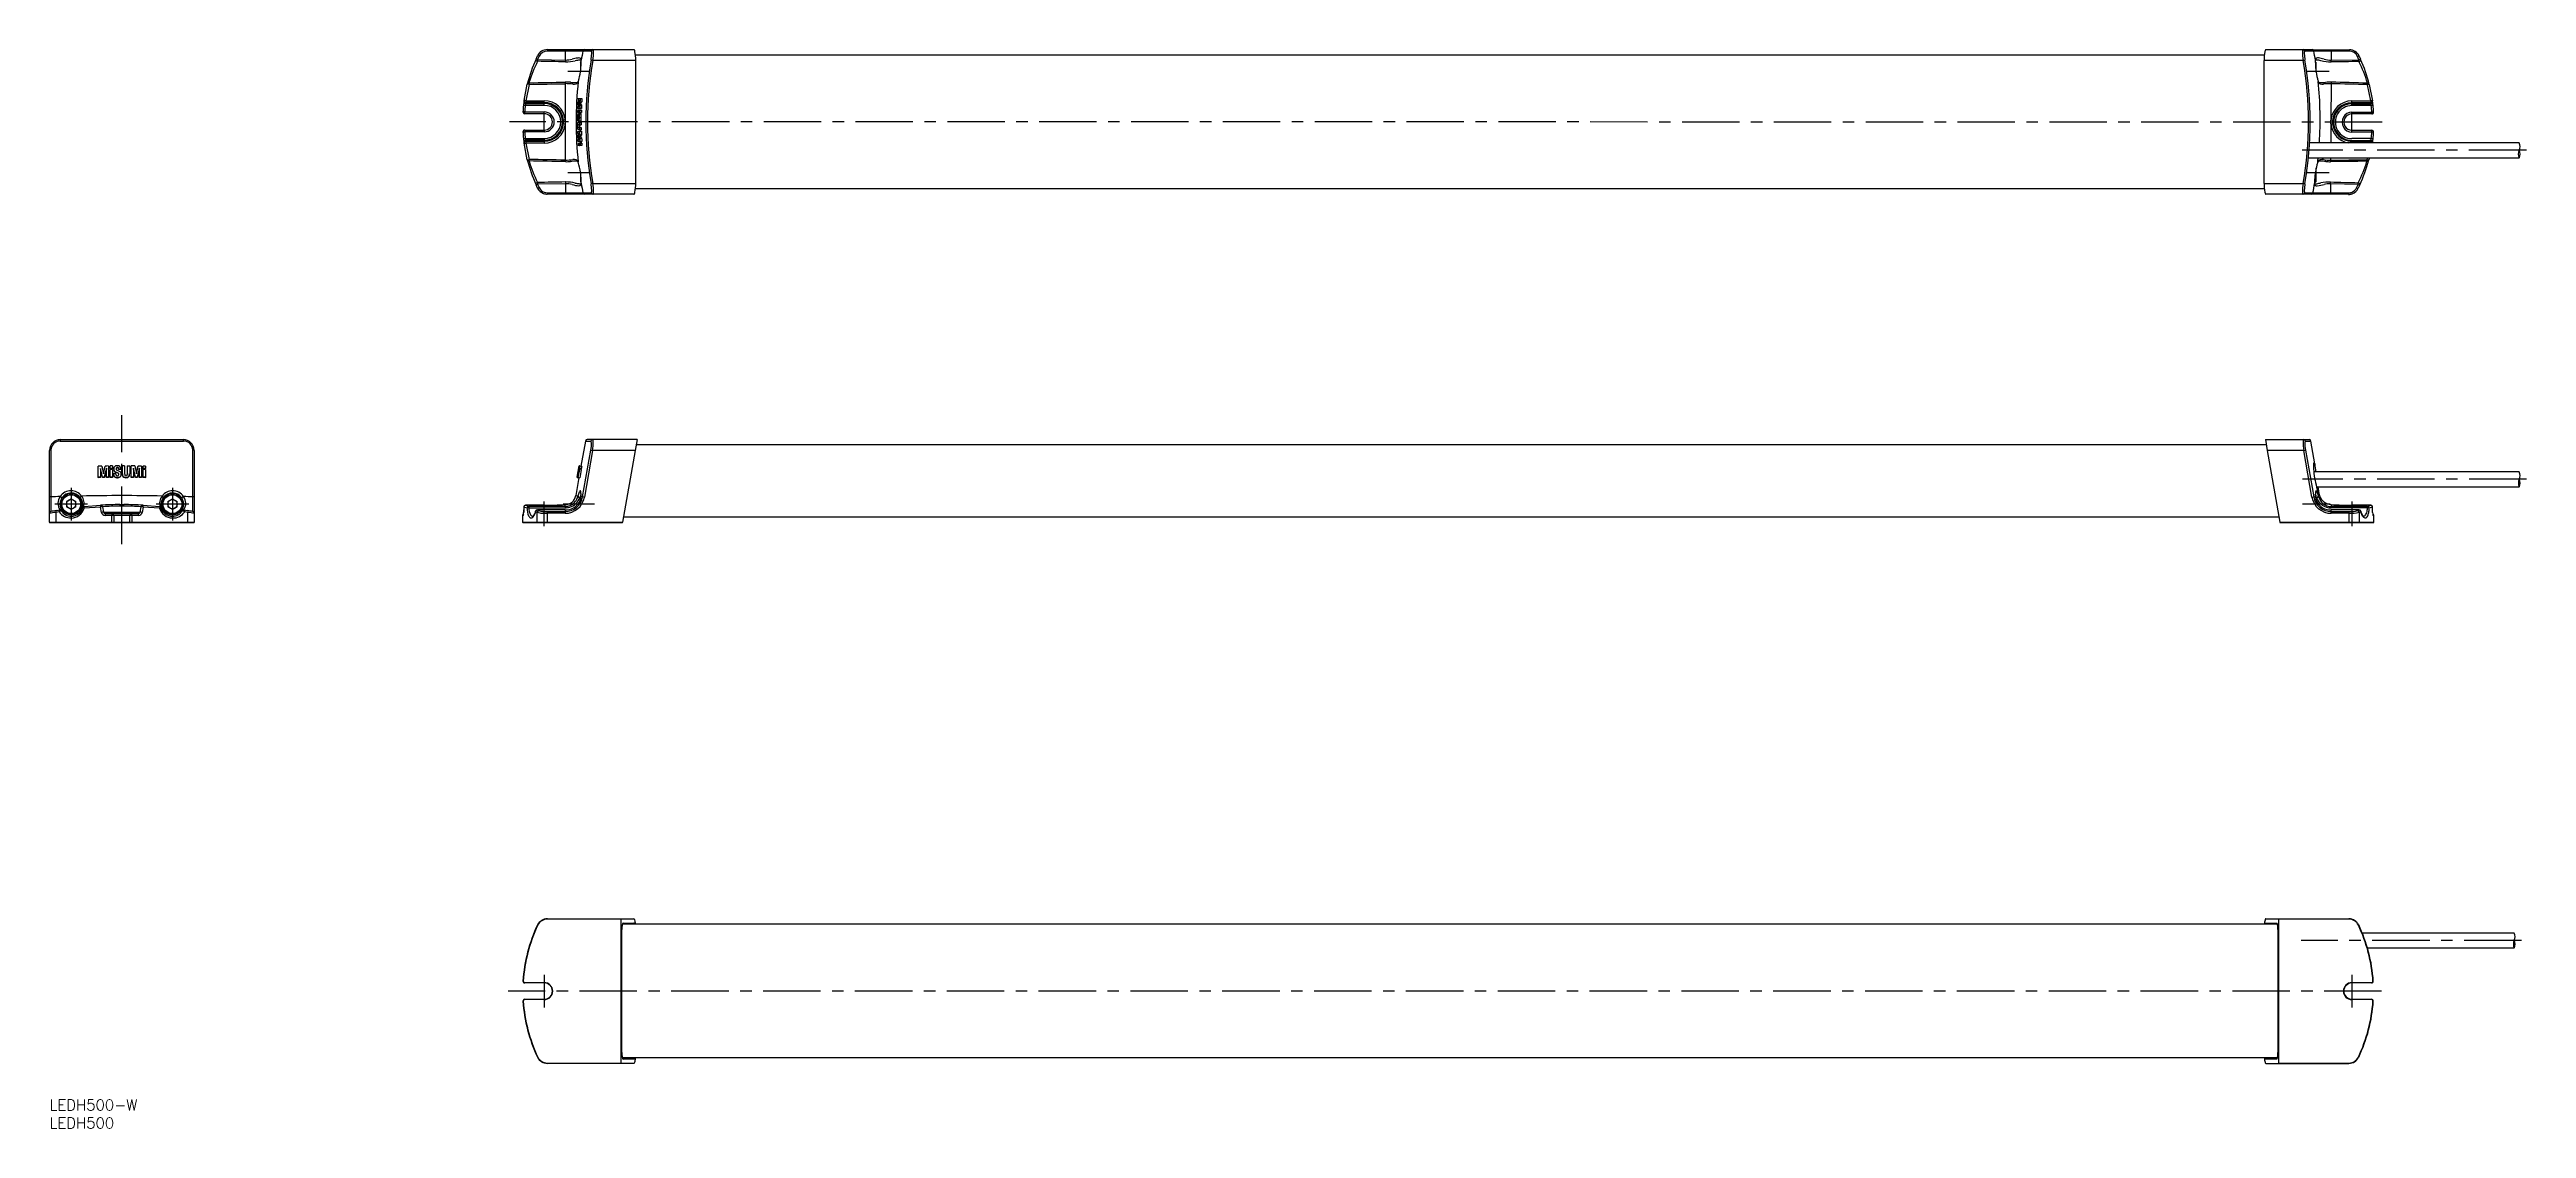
# Model space of a CAD drawing. Extents: x 0 to 685, y -8 to 290.
import ezdxf

# ---------------------------------------------------------------- set-up
doc = ezdxf.new("R2010")
doc.units = 0
doc.header["$LTSCALE"] = 0.5
doc.linetypes.add('CENTER', pattern=[50.8, 31.75, -6.35, 6.35, -6.35])
for name, color, linetype in [('MSM_CENTER', 1, 'CENTER'), ('MSM_CONTINUOUS', 7, 'CONTINUOUS'), ('MSM_NARROW', 5, 'CONTINUOUS'), ('MSM_PART_NUMBER', 7, 'CONTINUOUS')]:
    doc.layers.add(name, color=color, linetype=linetype)
doc.styles.get("Standard").update_dxf_attribs({"font": 'txt.shx', "height": 3, "bigfont": 'bigfont.shx'})

# ---------------------------------------------------------------- blocks, each defined once
blk = doc.blocks.new('*U2')
at = {"layer": 'MSM_PART_NUMBER'}
blk.add_text('LEDH500-W', height=3, dxfattribs=at).set_placement((0, -3))
blk = doc.blocks.new('*U3')
at = {"layer": 'MSM_PART_NUMBER'}
blk.add_text('LEDH500', height=3, dxfattribs=at).set_placement((0, -8))

msp = doc.modelspace()

# ---------------------------------------------------------------- linework, layer by layer
at = {"layer": 'MSM_CENTER'}
for p, q in [((143.4, 284.44), (149.49, 284.44)), ((630.5, 284.38), (624.41, 284.38)), ((645.23, 270.38), (127.25, 270.44)), ((136.84, 267.68), (136.84, 273.18)), ((636.84, 267.63), (636.84, 273.13)), ((685.09, 262.57), (623.11, 262.57)), ((143.4, 256.44), (149.49, 256.44)), ((630.5, 256.38), (624.41, 256.38)), ((20, 153.66), (20, 189.31)), ((685.11, 171.57), (623.12, 171.57)), ((10.5, 164.7), (1.5, 164.7)), ((6, 169.2), (6, 160.2)), ((38.5, 164.7), (29.5, 164.7)), ((34, 169.2), (34, 160.2)), ((136.84, 158.57), (136.84, 165.4)), ((150.72, 164.7), (142.06, 164.7)), ((630.86, 164.7), (623.2, 164.7)), ((636.84, 165.4), (636.84, 158.57)), ((683.74, 44), (622.75, 44)), ((136.84, 34.5), (136.84, 25.5)), ((636.84, 34.5), (636.84, 25.5)), ((645.06, 30), (126.88, 30))]:
    msp.add_line(p, q, dxfattribs=at)
at = {"layer": 'MSM_CONTINUOUS'}
for p, q in [((134.56, 287.81), (134.98, 288.72)), ((135.43, 288.6), (135.01, 287.69)), ((137.69, 290.03), (137.69, 290.43)), ((137.69, 290.43), (161.62, 290.43)), ((149.8, 290.03), (137.69, 290.03)), ((142.68, 287.55), (142.68, 290.43)), ((612.59, 288.93), (162.08, 288.93)), ((613.04, 290.43), (623.34, 290.43)), ((623.34, 290.43), (625.8, 290.45)), ((626.28, 290.04), (623.82, 290.03)), ((625.8, 290.45), (636.12, 290.38)), ((636.12, 289.98), (626.28, 290.04)), ((631.13, 290.41), (631.11, 287.53)), ((636.12, 289.98), (636.12, 290.38)), ((638.78, 287.62), (638.37, 288.53)), ((638.82, 288.66), (639.24, 287.74)), ((135.01, 287.69), (142.68, 287.55)), ((142.68, 259.86), (142.68, 281)), ((146.84, 286.89), (147.07, 287.11)), ((146.84, 286.89), (146.84, 284.32)), ((147.07, 287.36), (147.07, 287.34)), ((150.26, 287.43), (149.77, 287.52)), ((162.15, 287.43), (150.26, 287.43)), ((162.15, 253.43), (162.15, 287.43)), ((623.36, 287.43), (612.51, 287.43)), ((612.51, 287.43), (612.51, 253.43)), ((623.36, 287.43), (623.85, 287.52)), ((626.71, 287.06), (626.95, 286.83)), ((626.95, 284.15), (626.95, 286.83)), ((627.49, 281.72), (627.49, 281.73)), ((631.07, 280.99), (631.01, 270.93)), ((631.11, 287.53), (638.78, 287.62)), ((131.25, 276.33), (132.15, 280.88)), ((136.84, 275.01), (131.59, 275.01)), ((131.71, 275.51), (136.84, 275.51)), ((132.63, 280.81), (131.75, 276.29)), ((131.75, 276.29), (136.84, 276.29)), ((131.75, 276.29), (131.75, 275.77)), ((136.84, 275.77), (131.75, 275.77)), ((136.84, 275.01), (136.84, 276.29)), ((146.64, 274.14), (146.09, 274.14)), ((146.09, 274.14), (146.58, 274.12)), ((146.11, 274.72), (146.56, 274.72)), ((146.56, 274.72), (146.14, 275.3)), ((146.16, 275.79), (146.63, 276.37)), ((146.63, 276.37), (146.19, 276.37)), ((146.19, 276.37), (146.61, 276.34)), ((146.23, 276.95), (146.78, 276.95)), ((146.72, 276), (146.31, 275.55)), ((146.31, 275.55), (146.68, 275.08)), ((146.31, 275.55), (146.8, 275.52)), ((147.13, 274.12), (146.58, 274.12)), ((146.64, 274.14), (147.13, 274.12)), ((146.68, 275.08), (147.17, 275.06)), ((146.72, 276), (147.21, 275.97)), ((146.78, 276.95), (147.27, 276.92)), ((147.21, 275.97), (146.8, 275.52)), ((146.8, 275.52), (147.17, 275.06)), ((636.84, 276.24), (642.02, 276.24)), ((636.84, 274.96), (636.84, 276.24)), ((642.02, 275.72), (636.84, 275.72)), ((636.84, 275.45), (642.06, 275.45)), ((642.18, 274.96), (636.84, 274.96)), ((642.02, 276.24), (641.12, 280.73)), ((641.6, 280.8), (642.52, 276.28)), ((642.02, 276.24), (642.02, 275.72)), ((642.68, 275.01), (642.18, 274.96)), ((131.43, 273.18), (136.84, 273.18)), ((131.43, 272.68), (131.43, 273.18)), ((136.84, 272.68), (131.43, 272.68)), ((131.43, 268.18), (131.43, 267.68)), ((131.43, 268.18), (136.84, 268.18)), ((136.84, 267.68), (131.43, 267.68)), ((136.84, 272.68), (136.84, 273.18)), ((136.84, 268.18), (136.84, 267.68)), ((142.19, 269.96), (142.19, 270.9)), ((146.44, 273.05), (146.06, 273.05)), ((146.55, 273.03), (146.06, 273.05)), ((146.06, 267.82), (146.55, 267.83)), ((146.06, 267.82), (146.61, 267.82)), ((146.51, 267.23), (146.07, 267.23)), ((146.08, 273.69), (146.46, 273.69)), ((146.09, 266.66), (146.51, 267.23)), ((146.1, 271.66), (146.25, 271.66)), ((146.21, 272.08), (146.19, 272.08)), ((146.19, 270.6), (146.68, 270.6)), ((146.19, 270.29), (146.57, 270.29)), ((146.19, 270.29), (146.68, 270.29)), ((146.58, 269.65), (146.19, 269.65)), ((146.2, 272.72), (146.22, 272.72)), ((146.2, 268.91), (146.58, 268.91)), ((146.2, 268.91), (146.69, 268.91)), ((146.21, 272.08), (146.28, 272.07)), ((146.59, 268.27), (146.21, 268.27)), ((146.22, 272.72), (146.71, 272.7)), ((146.33, 271.21), (146.3, 270.91)), ((146.37, 271.7), (146.33, 271.21)), ((146.44, 270.71), (146.42, 270.71)), ((146.42, 270.71), (146.91, 270.7)), ((146.93, 273.03), (146.44, 273.05)), ((146.44, 270.71), (146.93, 270.7)), ((146.45, 272.67), (146.94, 272.66)), ((146.51, 273.68), (146.46, 273.69)), ((146.61, 273.05), (146.49, 273.05)), ((146.49, 273.05), (146.98, 273.03)), ((146.51, 273.69), (146.62, 273.69)), ((146.93, 273.03), (146.55, 273.03)), ((146.55, 267.83), (147.1, 267.83)), ((146.57, 270.29), (147.06, 270.29)), ((146.58, 269.65), (147.07, 269.66)), ((146.58, 268.91), (147.08, 268.91)), ((146.59, 271.67), (147.08, 271.66)), ((146.59, 268.27), (147.09, 268.28)), ((146.61, 273.05), (147.1, 273.03)), ((146.61, 267.82), (147.1, 267.83)), ((146.62, 273.69), (147.12, 273.67)), ((146.68, 270.29), (147.06, 270.29)), ((146.69, 268.91), (147.08, 268.91)), ((146.93, 270.7), (146.91, 270.7)), ((147.1, 273.03), (146.98, 273.03)), ((631, 269.9), (630.97, 264.62)), ((631, 269.87), (631, 270.89)), ((631.49, 270.85), (631.49, 269.91)), ((636.84, 273.13), (642.34, 273.13)), ((636.84, 273.13), (636.84, 272.63)), ((642.34, 272.63), (636.84, 272.63)), ((636.84, 267.63), (636.84, 268.13)), ((636.84, 268.13), (642.34, 268.13)), ((642.34, 267.63), (636.84, 267.63)), ((642.84, 273.16), (642.34, 273.13)), ((642.34, 273.13), (642.34, 272.63)), ((642.34, 267.63), (642.34, 268.13)), ((642.84, 267.6), (642.34, 267.63)), ((132.15, 259.98), (131.25, 264.53)), ((131.59, 265.85), (136.84, 265.85)), ((136.84, 265.36), (131.71, 265.36)), ((131.75, 265.09), (131.75, 264.57)), ((131.75, 265.09), (136.84, 265.09)), ((131.75, 264.57), (132.63, 260.05)), ((136.84, 264.57), (131.75, 264.57)), ((136.84, 265.85), (136.84, 264.57)), ((146.58, 265.59), (146.11, 266.16)), ((146.14, 265.59), (146.56, 265.61)), ((146.14, 265.59), (146.58, 265.59)), ((146.72, 265), (146.17, 265)), ((146.19, 264.55), (146.68, 264.58)), ((146.19, 264.55), (146.57, 264.55)), ((146.61, 263.91), (146.23, 263.91)), ((146.63, 266.87), (146.26, 266.4)), ((146.26, 266.4), (146.76, 266.42)), ((146.26, 266.4), (146.67, 265.95)), ((146.57, 264.55), (147.07, 264.58)), ((146.61, 263.91), (146.66, 263.91)), ((147.11, 264.58), (146.62, 264.55)), ((146.62, 264.55), (146.74, 264.55)), ((146.63, 266.87), (147.13, 266.88)), ((146.78, 263.91), (146.66, 263.91)), ((146.67, 265.95), (147.16, 265.97)), ((146.68, 264.58), (147.07, 264.58)), ((146.72, 265), (147.21, 265.03)), ((147.23, 264.58), (146.74, 264.55)), ((147.13, 266.88), (146.76, 266.42)), ((146.76, 266.42), (147.16, 265.97)), ((147.27, 263.94), (146.78, 263.91)), ((147.11, 264.58), (147.23, 264.58)), ((624.83, 260.52), (683.09, 260.52)), ((683.09, 264.62), (625.16, 264.62)), ((630.94, 260.52), (630.94, 259.84)), ((642.18, 265.8), (636.84, 265.8)), ((636.84, 265.31), (642.06, 265.31)), ((642.02, 265.04), (636.84, 265.04)), ((640.98, 259.97), (641.21, 260.52)), ((641.71, 260.52), (641.47, 259.9)), ((641.78, 265.8), (642.18, 265.8)), ((642.02, 264.62), (642.02, 265.04)), ((642.68, 265.74), (642.18, 265.8)), ((642.68, 265.74), (642.18, 265.8)), ((146.84, 256.55), (146.84, 253.99)), ((147.07, 253.75), (146.84, 253.99)), ((147.07, 253.49), (147.06, 253.38)), ((626.65, 253.63), (626.5, 253.63)), ((626.65, 253.63), (626.65, 255.79)), ((626.95, 253.93), (626.65, 253.63)), ((626.95, 253.93), (626.95, 257.65)), ((134.98, 252.14), (134.56, 253.06)), ((142.68, 253.32), (135.01, 253.17)), ((135.01, 253.17), (135.43, 252.27)), ((137.69, 250.84), (149.8, 250.84)), ((137.69, 250.84), (137.69, 250.43)), ((161.62, 250.43), (137.69, 250.43)), ((142.68, 253.32), (142.68, 250.43)), ((150.26, 253.43), (149.77, 253.35)), ((150.26, 253.43), (162.15, 253.43)), ((612.59, 251.93), (162.08, 251.93)), ((612.51, 253.43), (623.36, 253.43)), ((628.17, 250.43), (613.04, 250.43)), ((623.36, 253.43), (623.85, 253.35)), ((623.82, 250.84), (626.03, 250.85)), ((626.03, 250.85), (635.87, 250.79)), ((635.87, 250.38), (628.17, 250.43)), ((630.89, 253.3), (630.87, 250.42)), ((638.56, 253.11), (630.89, 253.3)), ((635.87, 250.79), (635.87, 250.38)), ((638.14, 252.2), (638.56, 253.11)), ((639.01, 252.99), (638.59, 252.08)), ((0, 159.67), (0, 179.57)), ((0.4, 179.65), (0.4, 162.65)), ((2.92, 182.15), (37.08, 182.15)), ((3, 182.57), (37, 182.57)), ((39.6, 162.65), (39.6, 179.65)), ((40, 179.57), (40, 159.67)), ((148.22, 182.16), (146.99, 175.17)), ((147.45, 166.71), (149.73, 179.65)), ((150.21, 179.57), (147.93, 166.63)), ((148.22, 182.16), (149.7, 182.15)), ((162.52, 182.57), (148.71, 182.57)), ((149.73, 179.65), (150.21, 179.57)), ((161.99, 179.57), (150.21, 179.57)), ((161.99, 179.57), (158.49, 159.67)), ((162.52, 182.57), (161.99, 179.57)), ((613.15, 181.07), (162.26, 181.07)), ((612.89, 182.57), (625, 182.57)), ((612.89, 182.57), (613.42, 179.57)), ((623.5, 179.57), (613.42, 179.57)), ((613.42, 179.57), (616.93, 159.67)), ((623.5, 179.57), (623.98, 179.65)), ((625.78, 166.63), (623.5, 179.57)), ((623.98, 179.65), (626.26, 166.71)), ((624.01, 182.15), (625.49, 182.16)), ((626.56, 175.85), (625.49, 182.16)), ((13.48, 172.11), (13.48, 175.22)), ((13.48, 172.11), (13.51, 172.02)), ((14.64, 172.12), (14.07, 174.6)), ((14.07, 174.6), (14.07, 172.12)), ((14.07, 172.12), (14.1, 172.03)), ((14.1, 174.47), (14.1, 172.03)), ((14.43, 175.23), (14.88, 173.04)), ((14.43, 175.23), (14.46, 175.14)), ((14.46, 175.14), (14.89, 173.06)), ((15.14, 172.13), (14.64, 172.12)), ((14.64, 172.12), (14.67, 172.04)), ((15.16, 172.04), (14.67, 172.04)), ((14.88, 173.04), (15.35, 175.24)), ((15.71, 174.65), (15.14, 172.13)), ((15.14, 172.13), (15.16, 172.04)), ((15.71, 174.47), (15.16, 172.04)), ((15.71, 172.13), (15.71, 174.65)), ((15.71, 172.13), (15.73, 172.04)), ((16.3, 175.24), (16.3, 172.13)), ((16.3, 175.24), (16.31, 175.16)), ((16.3, 172.13), (16.31, 172.05)), ((16.31, 175.16), (16.31, 172.05)), ((16.75, 174.58), (16.75, 175.25)), ((16.75, 174.58), (16.76, 174.5)), ((16.75, 172.14), (16.75, 174.31)), ((16.76, 172.05), (16.75, 172.14)), ((17.39, 175.25), (17.39, 174.59)), ((17.39, 175.25), (17.4, 175.16)), ((17.39, 174.59), (17.4, 174.5)), ((17.39, 174.31), (17.39, 172.14)), ((17.4, 174.22), (17.39, 174.31)), ((17.4, 172.05), (17.39, 172.14)), ((17.4, 175.16), (17.4, 174.5)), ((17.4, 174.22), (17.4, 172.05)), ((17.72, 172.99), (17.72, 173.11)), ((17.89, 173.9), (17.9, 173.81)), ((18.32, 173.56), (18.33, 173.48)), ((18.36, 173.11), (18.36, 173.02)), ((18.36, 173.11), (18.37, 173.03)), ((18.37, 173.03), (18.37, 172.94)), ((18.37, 172.94), (18.37, 172.83)), ((18.73, 174.07), (19.22, 173.86)), ((18.77, 174.77), (18.77, 174.86)), ((18.78, 172.01), (18.77, 172.1)), ((19.11, 174.39), (19.12, 174.31)), ((19.22, 173.86), (19.52, 173.7)), ((19.73, 174.48), (19.73, 174.4)), ((19.73, 174.48), (19.73, 174.4)), ((19.73, 174.4), (19.73, 174.31)), ((19.73, 174.4), (19.73, 174.31)), ((20.14, 173.09), (20.14, 175.26)), ((20.14, 175.26), (20.14, 175.17)), ((20.14, 173), (20.14, 175.17)), ((20.14, 173.09), (20.14, 173)), ((20.78, 175.26), (20.78, 173.09)), ((21.53, 175.25), (21.52, 175.17)), ((21.52, 173), (21.52, 175.17)), ((21.53, 173.08), (21.52, 173)), ((21.53, 173.08), (21.53, 175.25)), ((22.17, 175.25), (22.17, 173.08)), ((22.62, 175.25), (22.6, 175.16)), ((22.6, 172.05), (22.6, 175.16)), ((22.62, 172.14), (22.6, 172.05)), ((22.62, 172.14), (22.62, 175.25)), ((23.2, 172.14), (23.19, 172.05)), ((23.21, 174.63), (23.2, 172.14)), ((23.78, 172.13), (23.21, 174.63)), ((23.76, 172.05), (23.21, 174.47)), ((23.57, 175.25), (24.03, 173.05)), ((23.78, 172.13), (23.76, 172.05)), ((24.25, 172.04), (23.76, 172.05)), ((24.27, 172.13), (23.78, 172.13)), ((24.03, 173.05), (24.49, 175.24)), ((24.03, 173.05), (24.46, 175.15)), ((24.27, 172.13), (24.25, 172.04)), ((24.84, 174.62), (24.27, 172.13)), ((24.49, 175.24), (24.46, 175.15)), ((24.82, 172.04), (24.82, 174.53)), ((24.85, 172.13), (24.82, 172.04)), ((24.85, 172.13), (24.84, 174.62)), ((25.43, 172.12), (25.41, 172.03)), ((25.43, 175.23), (25.43, 172.12)), ((25.85, 175.14), (25.88, 175.23)), ((25.85, 174.48), (25.85, 175.14)), ((25.85, 174.48), (25.88, 174.56)), ((25.88, 174.29), (25.85, 174.2)), ((25.85, 172.03), (25.85, 174.2)), ((25.88, 172.12), (25.85, 172.03)), ((25.88, 174.56), (25.88, 175.23)), ((25.88, 172.12), (25.88, 174.29)), ((26.49, 174.47), (26.52, 174.56)), ((26.52, 172.11), (26.49, 172.02)), ((26.52, 175.22), (26.52, 174.56)), ((26.52, 174.28), (26.52, 172.11)), ((146.44, 172.06), (145.56, 167.05)), ((145.95, 172.14), (145.96, 172.14)), ((146.43, 172.01), (145.95, 172.1)), ((145.95, 172.09), (146.43, 172.01)), ((145.98, 172.14), (146.53, 175.25)), ((145.98, 172.14), (146, 172.14)), ((146.44, 174.63), (146, 172.14)), ((146.02, 172.13), (146.44, 174.63)), ((146.04, 172.13), (146.02, 172.13)), ((146.5, 174.62), (146.04, 172.13)), ((146.14, 173.08), (146.05, 172.58)), ((146.06, 172.13), (146.5, 174.62)), ((146.09, 172.12), (146.06, 172.13)), ((146.64, 175.23), (146.09, 172.12)), ((146.09, 172.12), (146.12, 172.12)), ((146.12, 173.09), (146.5, 175.26)), ((146.5, 175.26), (146.12, 173.09)), ((146.12, 172.12), (146.5, 174.29)), ((146.16, 172.11), (146.12, 172.12)), ((146.13, 173.08), (146.51, 175.25)), ((146.52, 175.25), (146.14, 173.08)), ((146.54, 174.28), (146.16, 172.11)), ((146.16, 172.11), (146.65, 172.02)), ((146.56, 175.25), (146.19, 173.05)), ((146.19, 173.05), (146.6, 175.24)), ((146.54, 174.28), (146.5, 174.29)), ((146.56, 175.25), (146.53, 175.25)), ((146.54, 174.28), (147.03, 174.19)), ((146.55, 174.56), (146.67, 175.23)), ((146.59, 174.56), (146.55, 174.56)), ((146.7, 175.22), (146.59, 174.56)), ((147.08, 174.47), (146.59, 174.56)), ((146.64, 175.23), (146.6, 175.24)), ((146.64, 175.23), (146.67, 175.23)), ((147.03, 174.19), (146.65, 172.02)), ((146.7, 175.22), (146.67, 175.23)), ((147.2, 175.13), (146.7, 175.22)), ((147.02, 174.48), (146.97, 174.21)), ((147.2, 175.13), (147.08, 174.47)), ((683.11, 173.62), (626.28, 173.62)), ((6, 166.18), (4.72, 165.44)), ((4.72, 165.44), (4.72, 163.96)), ((6, 166.18), (7.28, 165.44)), ((7.28, 163.96), (7.28, 165.44)), ((19.49, 164.57), (20.51, 164.57)), ((32.72, 165.44), (34, 166.18)), ((32.72, 165.44), (32.72, 163.96)), ((34, 166.18), (35.28, 165.44)), ((35.28, 163.96), (35.28, 165.44)), ((142.6, 164.57), (142.59, 164.57)), ((142.6, 164.01), (142.6, 164.57)), ((145.56, 167.05), (146.17, 166.94)), ((146.77, 166.89), (146.65, 166.55)), ((146.84, 167.15), (147.01, 167.32)), ((146.84, 167.15), (146.84, 165.97)), ((147.93, 166.63), (146.99, 166.8)), ((626.71, 167.38), (626.95, 167.15)), ((626.95, 165.74), (626.95, 167.15)), ((627.06, 166.55), (626.95, 166.91)), ((627.01, 169.52), (683.11, 169.52)), ((631.12, 164.57), (631.11, 164.57)), ((631.11, 164.57), (631.11, 164.01)), ((0, 159.67), (40, 159.67)), ((39.9, 159.57), (0.1, 159.57)), ((2.62, 162.59), (1.71, 162.43)), ((1.71, 162.43), (1.71, 159.67)), ((1.8, 162.91), (1.83, 162.92)), ((1.83, 162.92), (2.74, 163.08)), ((2.71, 163.07), (2.74, 163.08)), ((2.74, 163.08), (2.89, 163.11)), ((3.24, 162.87), (3.38, 162.9)), ((3.37, 162.92), (3.38, 162.9)), ((6, 163.22), (4.72, 163.96)), ((7.28, 163.96), (6, 163.22)), ((9.19, 163.69), (9.01, 163.68)), ((9.43, 164.01), (9.62, 164.03)), ((14.1, 163.9), (9.55, 163.54)), ((9.62, 164.03), (14.14, 164.4)), ((14.37, 162.39), (14.1, 163.9)), ((14.66, 163.99), (14.93, 162.48)), ((14.93, 162.48), (25.07, 162.48)), ((24.63, 161.57), (15.37, 161.57)), ((15.42, 162.07), (24.58, 162.07)), ((17.22, 159.67), (17.22, 161.57)), ((17.75, 161.57), (17.75, 159.67)), ((20.47, 164.15), (19.53, 164.15)), ((22.25, 159.67), (22.25, 161.57)), ((22.78, 161.57), (22.78, 159.67)), ((25.07, 162.48), (25.34, 163.99)), ((25.9, 163.9), (25.63, 162.39)), ((25.86, 164.4), (30.38, 164.03)), ((30.45, 163.54), (25.9, 163.9)), ((30.57, 164.01), (30.38, 164.03)), ((34, 163.22), (32.72, 163.96)), ((34, 163.22), (35.28, 163.96)), ((36.62, 162.9), (36.63, 162.94)), ((36.76, 162.87), (36.62, 162.9)), ((37.11, 163.11), (37.26, 163.08)), ((37.26, 163.08), (38.17, 162.92)), ((37.29, 163.07), (37.26, 163.08)), ((38.29, 162.43), (37.38, 162.59)), ((38.2, 162.91), (38.17, 162.92)), ((38.29, 159.67), (38.29, 162.43)), ((130.86, 161.57), (130.86, 159.67)), ((130.86, 161.57), (130.86, 159.67)), ((131.02, 161.57), (130.86, 161.57)), ((130.86, 159.67), (158.49, 159.67)), ((158.47, 159.57), (130.96, 159.57)), ((131.08, 161.78), (130.98, 161.57)), ((131.17, 163.91), (131.14, 162.41)), ((131.17, 163.91), (131.18, 163.9)), ((132.07, 163.54), (131.18, 163.9)), ((136.77, 164.4), (131.67, 164.4)), ((131.67, 164.4), (132.56, 164.03)), ((136.77, 164.4), (131.67, 164.4)), ((131.67, 164.4), (131.67, 164.4)), ((132.55, 163.69), (142.6, 163.68)), ((142.6, 164.01), (132.56, 164.03)), ((134.9, 162.43), (134.48, 162.59)), ((134.9, 159.67), (134.9, 162.43)), ((142.6, 163.12), (134.94, 163.09)), ((142.6, 163.11), (134.94, 163.08)), ((134.94, 163.09), (134.94, 163.08)), ((134.94, 163.08), (135.35, 162.92)), ((136.77, 164.4), (136.77, 164.4)), ((137.61, 162.65), (137.61, 159.57)), ((137.61, 162.65), (142.6, 162.65)), ((142.6, 162.16), (137.61, 162.16)), ((142.6, 163.11), (142.6, 163.12)), ((142.6, 163.11), (142.6, 162.16)), ((158.47, 159.57), (158.49, 159.67)), ((616.68, 161.07), (158.73, 161.07)), ((616.93, 159.67), (642.86, 159.67)), ((616.93, 159.67), (616.94, 159.57)), ((642.76, 159.57), (616.94, 159.57)), ((641.16, 164.03), (631.11, 164.01)), ((631.11, 162.16), (631.11, 163.11)), ((638.77, 163.08), (631.11, 163.11)), ((631.11, 162.65), (636.1, 162.65)), ((636.1, 162.16), (631.11, 162.16)), ((641.17, 163.69), (631.12, 163.68)), ((636.1, 159.57), (636.1, 162.65)), ((642.04, 164.4), (636.95, 164.4)), ((642.04, 164.4), (636.95, 164.4)), ((636.95, 164.4), (636.95, 164.4)), ((638.36, 162.92), (638.77, 163.08)), ((639.23, 162.59), (638.81, 162.43)), ((638.81, 162.43), (638.81, 159.67)), ((641.16, 164.03), (642.04, 164.4)), ((642.53, 163.9), (641.64, 163.54)), ((642.04, 164.4), (642.04, 164.4)), ((642.53, 163.9), (642.54, 163.91)), ((642.86, 161.57), (642.69, 161.57)), ((642.86, 159.67), (642.86, 161.57)), ((642.86, 159.67), (642.86, 161.57)), ((135.07, 48.25), (134.98, 48.29)), ((137.69, 50), (137.69, 49.9)), ((137.69, 50), (161.62, 50)), ((158.09, 49.9), (137.69, 49.9)), ((158.09, 10.1), (158.09, 49.9)), ((616.22, 48.5), (158.45, 48.5)), ((158.62, 48.8), (161.62, 48.8)), ((613.04, 50), (635.99, 50)), ((613.04, 48.8), (616.04, 48.8)), ((616.57, 49.9), (616.57, 10.1)), ((635.99, 49.9), (616.57, 49.9)), ((635.99, 49.9), (635.99, 50)), ((638.61, 48.25), (638.7, 48.29)), ((158.3, 13), (158.3, 47)), ((616.36, 47), (616.36, 13)), ((681.74, 46.05), (639.69, 46.05)), ((641.13, 41.95), (681.74, 41.95)), ((131.43, 32.35), (136.84, 32.35)), ((131.43, 32.25), (131.43, 32.35)), ((136.84, 32.25), (131.43, 32.25)), ((131.43, 27.75), (131.43, 27.65)), ((131.43, 27.75), (136.84, 27.75)), ((136.84, 27.65), (131.43, 27.65)), ((136.84, 32.25), (136.84, 32.35)), ((136.84, 27.75), (136.84, 27.65)), ((636.84, 32.35), (642.25, 32.35)), ((636.84, 32.35), (636.84, 32.25)), ((642.25, 32.25), (636.84, 32.25)), ((636.84, 27.65), (636.84, 27.75)), ((636.84, 27.75), (642.25, 27.75)), ((642.25, 27.65), (636.84, 27.65)), ((642.25, 32.35), (642.25, 32.25)), ((642.25, 27.65), (642.25, 27.75)), ((134.98, 11.71), (135.07, 11.75)), ((137.69, 10.1), (158.09, 10.1)), ((137.69, 10), (137.69, 10.1)), ((161.62, 10), (137.69, 10)), ((616.22, 11.5), (158.45, 11.5)), ((161.62, 11.2), (158.62, 11.2)), ((616.04, 11.2), (613.04, 11.2)), ((613.04, 10), (635.99, 10)), ((616.57, 10.1), (635.99, 10.1)), ((635.99, 10.1), (635.99, 10)), ((638.7, 11.71), (638.61, 11.75))]:
    msp.add_line(p, q, dxfattribs=at)
for centre, radius in [((6, 164.7), 3.05), ((6, 164.7), 2.75), ((6, 164.7), 2.6), ((6, 164.7), 1.28), ((34, 164.7), 3.05), ((34, 164.7), 2.75), ((34, 164.7), 2.6), ((34, 164.7), 1.28)]:
    msp.add_circle(centre, radius, dxfattribs=at)
for centre, radius, start, end in [((173.36, 270.43), 42.52, 155.86775, 165.76129), ((135.03, 287.68), 0.492, 164.70962, 266.86127), ((134.59, 287.02), 0.793, 58.07609, 92.68949), ((137.68, 287.44), 2.99, 89.86663, 154.64168), ((135.01, 287.97), 0.759, 56.50791, 92.46919), ((137.68, 287.54), 2.49, 89.93107, 154.83427), ((142.74, 295.45), 7.9, 269.57435, 283.31865), ((150.78, 263.43), 25.11, 100.74932, 104.34982), ((146.36, 286.61), 1.51, 77.37654, 100.10616), ((146.55, 287.62), 0.485, 10.44566, 72.91916), ((248.01, 270.46), 102.38, 168.97766, 170.42226), ((148.01, 289.94), 0.494, 90.32948, 169.34362), ((139.35, 289.57), 10.62, 348.85172, 358.52164), ((150.29, 289.94), 0.494, 90.33092, 169.34217), ((149.73, 289.85), 0.197, 19.69654, 67.06606), ((147.95, 289.42), 2.02, 356.53622, 14.18143), ((137.49, 289.66), 12.96, 350.09002, 1.27143), ((150.15, 290.21), 0.265, 28.03755, 58.51153), ((148.98, 289.89), 1.47, 2.44759, 17.50745), ((161.58, 290.22), 0.213, 25.28625, 78.26074), ((160.19, 289.51), 1.78, 13.34002, 27.12001), ((151.34, 287.67), 10.81, 358.72366, 11.9624), ((623.33, 287.67), 10.81, 168.0376, 181.27634), ((614.48, 289.51), 1.78, 152.87999, 166.65998), ((613.09, 290.22), 0.213, 101.73926, 154.71375), ((624.64, 289.89), 1.47, 162.49255, 177.55241), ((636.13, 289.66), 12.96, 178.72857, 189.90998), ((623.47, 290.21), 0.265, 121.48847, 151.96245), ((623.33, 289.94), 0.494, 10.65783, 89.66908), ((625.67, 289.42), 2.02, 165.81857, 183.46378), ((634.27, 289.57), 10.62, 181.47836, 191.14828), ((623.9, 289.85), 0.197, 112.93394, 160.30346), ((625.8, 289.95), 0.494, 10.29073, 89.30515), ((525.67, 271.11), 102.38, 9.21223, 10.65682), ((627.38, 287.52), 0.649, 121.15131, 181.46021), ((627.42, 286.88), 1.25, 83.11247, 107.66398), ((624.2, 269.5), 18.93, 74.91624, 79.73399), ((631.11, 295.7), 8.17, 255.93112, 270.01144), ((636.11, 287.39), 2.99, 25.01543, 89.74523), ((636.11, 287.49), 2.49, 24.72565, 89.69243), ((638.78, 287.9), 0.759, 87.1653, 123.12657), ((132.61, 280.76), 0.48, 88.49629, 164.74113), ((165.79, 271.35), 34.62, 152.76985, 163.40025), ((-1253.57, 74698.46), 74430.13, 271.0671381, 271.0748743), ((27.77, 278.87), 104.88, 1.05911, 1.29149), ((-2287.73, 127181.02), 126923.29, 271.0926642, 271.0972009), ((240.41, 285.61), 105.42, 178.86771, 179.14053), ((-4752.35, -267335.15), 267666.96, 88.952133, 88.9537744), ((251, 285.39), 108.34, 178.86229, 179.12499), ((142.56, 301.15), 14.1, 270.4431, 281.73787), ((40.98, 279.11), 101.71, 1.06839, 1.30563), ((142.7, 256.76), 24.67, 86.70768, 90.0763), ((142.52, 262.79), 18.22, 83.02453, 89.50756), ((145.15, 289.35), 8.03, 262.64307, 271.15637), ((145.03, 283.85), 2.99, 264.38899, 281.41657), ((145.52, 283.92), 2.61, 265.37488, 274.61259), ((148.06, 275.56), 12.07, 97.10061, 102.58288), ((145.46, 281.6), 0.702, 283.37312, 327.33332), ((248.18, 270.43), 102.55, 173.74828, 186.25172), ((145.73, 281.93), 0.613, 269.29874, 326.99246), ((145.3, 281.84), 0.969, 320.05288, 345.55714), ((139.85, 283.85), 6.78, 340.56288, 347.72325), ((125.5, 287.45), 21.57, 346.50913, 359.7179), ((146.64, 286.35), 1.19, 81.96638, 94.55746), ((146.84, 286.52), 1.02, 79.88173, 91.63746), ((147, 287.47), 0.0487, 47.39251, 79.22467), ((145.35, 287.35), 1.72, 0.77527, 12.21335), ((146.75, 287.37), 0.313, 356.97092, 24.91439), ((247.8, 270.43), 99.5, 170.11332, 189.88668), ((247.78, 270.43), 99, 170.11185, 189.88815), ((525.84, 270.43), 99, 350.11185, 9.88815), ((525.82, 270.43), 99.5, 350.11332, 9.88668), ((636.15, 286.86), 9.45, 176.10624, 177.97299), ((647.78, 287.29), 21.07, 180.25689, 193.37372), ((626.88, 287.15), 0.383, 90.93517, 113.44734), ((627.04, 286.36), 1.19, 86.45485, 98.04965), ((626.53, 279.74), 7.82, 77.27757, 85.72122), ((638.45, 285.1), 11.48, 193.51443, 197.70659), ((627.99, 281.89), 0.563, 210.79679, 266.54871), ((628.8, 281.99), 1.35, 196.68934, 215.25817), ((525.5, 271.09), 102.55, 356.38117, 5.88621), ((628.35, 281.71), 0.82, 217.3351, 251.12497), ((628.2, 282.9), 1.59, 261.17374, 276.07911), ((628.7, 283.17), 2.32, 254.69498, 276.13529), ((631.23, 300.26), 13.23, 256.97886, 269.49584), ((628.44, 295.09), 13.77, 269.73175, 274.66077), ((631.16, 260.92), 20.07, 90.24603, 96.32148), ((630.85, 262.13), 19.28, 89.29988, 93.83707), ((732.75, 278.44), 101.71, 178.32886, 178.56609), ((557.6, -2798.01), 3079.88, 88.44607, 88.63303), ((557.73, -2844.14), 3126.41, 88.47139, 88.65557), ((522.78, 286.07), 108.34, 0.50949, 0.77219), ((1280.02, -53940.39), 54231.3, 90.677482, 90.685583), ((638.76, 287.61), 0.492, 272.77317, 14.925), ((639.19, 286.95), 0.793, 86.94533, 121.55806), ((533.36, 286.21), 105.43, 0.49396, 0.76677), ((608.99, 271.98), 33.43, 15.9422, 26.94655), ((600.12, 270.53), 42.74, 13.89843, 23.7415), ((745.96, 278.12), 104.88, 178.343, 178.57538), ((641.14, 280.68), 0.48, 14.89327, 91.13828), ((173.34, 270.43), 42.5, 173.73896, 176.2458), ((172.84, 270.49), 41.99, 172.37739, 173.74714), ((46083.44, 419113.8), 421352, 263.7389103, 263.7389783), ((173.34, 270.43), 42.5, 172.02032, 172.38556), ((131.71, 276), 0.497, 172.91339, 270.23971), ((131.32, 274.16), 2.18, 78.78401, 91.8863), ((131.74, 276.27), 0.497, 172.5532, 270.22975), ((173.34, 270.43), 42, 173.73896, 176.2458), ((142.41, 272.64), 11.08, 165.01116, 167.63255), ((173.34, 269.94), 42, 172.02032, 172.38556), ((132.21, 279.63), 1.26, 70.34684, 92.85114), ((136.84, 270.43), 5.86, 5.0376, 90.00079), ((136.85, 270.41), 5.36, 5.21397, 90.13678), ((136.84, 270.43), 5.07, 270, 90), ((136.84, 270.43), 4.58, 270, 90), ((248.05, 270.47), 102.03, 177.61341, 177.94254), ((248.39, 270.47), 102.37, 177.01838, 177.29717), ((249.47, 270.41), 103.45, 176.37455, 176.69902), ((249.48, 270.44), 102.9, 177.41359, 177.94072), ((249.35, 270.45), 102.78, 176.37331, 176.90352), ((249.5, 270.44), 102.44, 177.41398, 177.9409), ((249.25, 270.45), 102.19, 176.37316, 176.90378), ((636.84, 270.37), 5.86, 90.04068, 174.92093), ((636.83, 270.36), 5.36, 89.90408, 174.74525), ((636.84, 270.38), 5.07, 89.99995, 270), ((636.84, 270.38), 4.58, 89.99994, 270), ((641.53, 279.55), 1.26, 86.78334, 109.28765), ((642.45, 274.1), 2.18, 88.11354, 101.21601), ((642.03, 276.21), 0.497, 269.76899, 7.44716), ((600.72, 269.93), 41.71, 7.61455, 7.98233), ((642.06, 275.95), 0.497, 269.75953, 7.08757), ((631.26, 272.56), 11.18, 12.37893, 14.97602), ((600.44, 270.38), 41.99, 3.75396, 6.26112), ((600.11, 270.34), 42.83, 7.61513, 7.9776), ((600.32, 270.37), 42.61, 6.26285, 7.61262), ((600.43, 270.38), 42.5, 3.7542, 6.26104), ((131.43, 273.18), 0.5, 176.2458, 270), ((-4366.73, -68273.11), 68693.73, 86.2455058, 86.2459229), ((131.43, 267.68), 0.5, 90, 183.7542), ((-39649.06, 606516.69), 607552.75, 273.75417152, 273.75421867), ((173.34, 270.43), 42.5, 183.7542, 186.26104), ((173.34, 270.43), 42, 183.7542, 186.26104), ((136.84, 270.43), 2.75, 270, 90), ((136.84, 270.43), 2.25, 270, 90), ((136.85, 270.45), 5.36, 269.86712, 354.78213), ((136.84, 270.43), 5.86, 270.00307, 354.95854), ((145.69, 235.81), 35.27, 94.89924, 95.69961), ((145.69, 305.06), 35.27, 264.30045, 265.10071), ((154.29, 271.63), 8.27, 175.97551, 185.02234), ((150.35, 269.5), 4.33, 172.68469, 179.13321), ((156.83, 269.42), 10.8, 179.22827, 182.19526), ((149.03, 269.05), 3, 180.95984, 191.43649), ((148.3, 272.07), 2.26, 168.25112, 176.45568), ((147.18, 271.03), 1.13, 186.23989, 196.04232), ((249.18, 270.43), 103.15, 178.19141, 178.54694), ((146.57, 269.99), 0.519, 149.21521, 173.51482), ((249.99, 270.46), 103.97, 181.45671, 181.77964), ((146.48, 272.46), 0.402, 150.78896, 170.4733), ((146.34, 270.78), 0.259, 194.61078, 214.54768), ((146.5, 268.54), 0.421, 191.56536, 206.76815), ((148.19, 271.65), 2.09, 170.74426, 179.81414), ((147.67, 271.61), 1.57, 177.97902, 188.46088), ((146.69, 269.41), 0.59, 160.83579, 182.7602), ((149.58, 269.32), 3.48, 178.98489, 181.21893), ((146.97, 269.21), 0.871, 177.64928, 197.03331), ((146.34, 271.39), 0.227, 184.17235, 207.2417), ((146.23, 268.37), 0.109, 190.15891, 259.66144), ((146.23, 272.61), 0.114, 107.27309, 151.32283), ((146.3, 271.96), 0.179, 146.64092, 169.43514), ((146.19, 270.68), 0.0747, 212.81526, 253.01329), ((146.21, 270.19), 0.104, 99.71784, 141.27002), ((146.2, 269.59), 0.0646, 92.78325, 163.88563), ((146.17, 271.3), 0.0268, 205.13545, 288.73835), ((146.21, 268.98), 0.0719, 195.27955, 263.74293), ((146.19, 272.03), 0.0453, 90.54592, 146.21002), ((146.14, 271.33), 0.0631, 303.52511, 346.59737), ((146.18, 270.65), 0.0432, 254.25035, 284.63763), ((146.16, 270.68), 0.0834, 290.62152, 341.78223), ((144.47, 271.73), 1.78, 346.32199, 357.64455), ((249.63, 270.43), 103.44, 178.73159, 179.08615), ((145.1, 271.04), 1.2, 341.28342, 353.86455), ((156.48, 271.03), 10.25, 172.30518, 176.46276), ((147.09, 272.3), 0.772, 154.1068, 172.66662), ((150.74, 271.32), 4.38, 172.36214, 174.99436), ((146.45, 272.61), 0.0598, 88.27687, 153.23921), ((146.72, 271.87), 0.324, 154.03172, 174.3417), ((146.46, 272), 0.0351, 97.83538, 152.9836), ((146.42, 271.37), 0.0504, 274.07427, 338.36391), ((249.83, 270.43), 103.41, 179.50737, 179.84773), ((250.25, 270.41), 103.85, 178.19259, 178.54576), ((146.4, 270.8), 0.101, 289.38104, 335.44738), ((146.44, 272.59), 0.0783, 13.25866, 82.61354), ((146.45, 272), 0.0308, 20.1442, 83.72617), ((146.23, 271.47), 0.262, 334.05542, 350.13367), ((146.25, 271.91), 0.246, 5.73226, 24.41861), ((249.61, 270.43), 103.15, 178.19141, 178.54694), ((144.31, 271.71), 2.2, 352.4791, 5.85463), ((145.94, 271), 0.608, 336.33392, 350.76916), ((145.39, 272.22), 1.19, 8.4496, 19.10538), ((141.89, 271.61), 4.7, 351.36891, 0.6651), ((140.31, 271.82), 6.28, 358.59619, 5.26093), ((250.17, 270.43), 103.6, 180.07783, 180.43178), ((249.47, 270.43), 102.89, 180.84775, 181.20413), ((148.57, 269.31), 1.98, 172.98532, 188.21583), ((248.54, 270.46), 101.96, 178.18933, 178.54902), ((146.8, 269.52), 0.199, 136.3726, 169.04616), ((146.74, 269.03), 0.13, 181.72695, 247.25972), ((249.59, 270.43), 103.01, 181.45503, 181.98397), ((146.65, 270.7), 0.101, 289.38104, 335.44738), ((250.13, 270.41), 103.44, 178.73159, 178.75338), ((146.18, 270.9), 0.608, 336.33392, 341.29382), ((146.89, 270.8), 0.102, 289.5934, 332.27857), ((146.93, 272.58), 0.0783, 13.25866, 82.61354), ((146.45, 271), 0.584, 335.4328, 350.54395), ((145.88, 272.21), 1.19, 8.4496, 19.10538), ((142.48, 271.6), 4.6, 351.21475, 0.71686), ((141.24, 271.84), 5.84, 358.27006, 5.38559), ((249.9, 270.43), 102.84, 180.07799, 180.4328), ((250.15, 270.44), 103.08, 180.85001, 181.20398), ((249.89, 270.42), 102.83, 178.19169, 178.5466), ((249.61, 270.43), 102.54, 181.45461, 181.98336), ((627.99, 235.72), 35.31, 84.30091, 85.1004), ((627.99, 305.04), 35.3, 274.89958, 275.6991), ((636.97, 270.53), 6.01, 186.31294, 259.68804), ((636.93, 270.51), 5.47, 186.28719, 269.06348), ((636.84, 270.38), 2.75, 89.99991, 270.00009), ((636.84, 270.38), 2.25, 89.99989, 270.00011), ((600.42, 270.38), 42.01, 353.73936, 356.24589), ((642.34, 273.13), 0.5, 269.99971, 3.75419), ((642.34, 267.63), 0.5, 356.2458, 90.00031), ((600.43, 270.38), 42.5, 353.73903, 356.24578), ((-60844.73, 556041.12), 559110.24, 276.2610549, 276.2611062), ((173.36, 270.44), 42.52, 186.26138, 187.61409), ((131.71, 264.86), 0.497, 89.7603, 187.08658), ((173.34, 270.43), 42.5, 187.61444, 187.97968), ((131.74, 264.6), 0.497, 89.77024, 187.44677), ((131.32, 266.71), 2.18, 268.1135, 281.21614), ((141.49, 268), 10.13, 192.24519, 195.11109), ((173.34, 270.93), 42, 187.61444, 187.97968), ((249.58, 270.45), 103.56, 182.10045, 182.37604), ((248.88, 270.42), 102.85, 182.69488, 183.02149), ((249.96, 270.49), 103.94, 183.27376, 183.6266), ((248.46, 270.37), 102.05, 183.27051, 183.62985), ((249.44, 270.43), 102.99, 183.27147, 183.62756), ((249.87, 270.44), 103.3, 182.49588, 183.021), ((250.51, 270.49), 103.94, 183.27376, 183.6266), ((249.35, 270.42), 102.28, 182.49464, 183.02235), ((248.79, 270.38), 101.72, 183.27045, 183.62919), ((525.5, 271.09), 102.55, 353.38277, 354.08229), ((600.72, 270.83), 41.71, 352.01767, 352.38545), ((642.03, 264.54), 0.497, 8.26489, 90.23101), ((631.34, 268.18), 11.09, 345.043, 347.6308), ((631.26, 268.2), 11.18, 345.02398, 347.62107), ((642.06, 264.81), 0.497, 352.91243, 90.24047), ((600.11, 270.42), 42.83, 352.20604, 352.38487), ((600.32, 270.39), 42.61, 352.38738, 353.73715), ((606.27, 269.72), 36.62, 352.96204, 353.76494), ((132.21, 261.23), 1.26, 267.14886, 289.65316), ((132.61, 260.11), 0.48, 195.25878, 271.50379), ((173.34, 270.43), 42.5, 194.23618, 204.13477), ((27.77, 261.99), 104.88, 358.70851, 358.94089), ((164.54, 268.95), 33.25, 196.27853, 207.34123), ((-8359.48, -454259.67), 454598.63, 88.9283604, 88.9296271), ((-1945.37, -108727.78), 109007.64, 88.9024263, 88.9077086), ((135.03, 253.18), 0.492, 93.13868, 195.29052), ((1030.25, -48520.18), 48782.07, 91.042547, 91.051553), ((240.42, 255.26), 105.43, 180.85947, 181.13228), ((40.98, 261.76), 101.71, 358.69437, 358.93161), ((143, 271.73), 12.3, 268.45491, 274.90611), ((251, 255.47), 108.34, 180.87501, 181.13771), ((142.74, 241.65), 12.17, 77.21412, 90.31021), ((142.38, 280.22), 20.36, 270.83329, 276.6179), ((145.46, 244.84), 14.71, 88.97666, 95.48322), ((145.05, 257.68), 2.34, 75.92786, 97.89726), ((146.99, 260.12), 6.79, 256.71813, 266.26637), ((145.37, 259.1), 0.881, 36.49501, 73.36902), ((145.74, 258.95), 0.593, 31.93736, 91.73072), ((144.46, 258.66), 1.88, 18.7924, 30.90127), ((129.29, 254.11), 17.72, 7.73977, 16.90545), ((104.32, 250.86), 42.9, 4.80812, 7.54904), ((135.33, 253.98), 11.75, 357.5353, 2.34806), ((636.86, 253.89), 10.36, 176.82882, 182.79348), ((652.78, 252.52), 26.34, 171.204, 175.75642), ((626.86, 253.56), 0.358, 191.20478, 212.07021), ((644.18, 254.05), 17.61, 162.76714, 171.85808), ((622.99, 279.06), 26.05, 279.1593, 281.65978), ((629.84, 258.25), 2.68, 148.38058, 157.71306), ((627.9, 258.9), 0.652, 85.16998, 145.81536), ((628.28, 259.07), 0.921, 103.31362, 140.97332), ((628.19, 247.51), 12.04, 83.14073, 91.10122), ((628.59, 256.81), 3.21, 83.59184, 99.4755), ((630.84, 240.41), 13.39, 89.71205, 101.13805), ((630.97, 273.38), 13.54, 261.43286, 269.85982), ((631.05, 282.8), 23.38, 266.50377, 269.72219), ((522.59, 256.14), 108.34, 358.49678, 358.75948), ((710.27, 3316.81), 3064.03, 268.51575, 268.65913), ((593.89, 3564.27), 3304.63, 270.6423, 270.81654), ((732.64, 261.09), 101.71, 180.70288, 180.94012), ((1527.97, -72179.96), 72444.94, 90.7015183, 90.7094665), ((533.17, 255.86), 105.42, 358.5022, 358.77502), ((609.12, 269.08), 33.27, 332.29598, 343.35321), ((638.54, 253.12), 0.492, 344.3441, 86.49575), ((600.32, 270.62), 42.52, 335.50224, 345.39578), ((641.41, 261.15), 1.26, 249.98132, 272.48563), ((745.85, 261.24), 104.88, 180.69359, 180.92597), ((641.01, 260.03), 0.48, 268.13078, 344.37562), ((134.59, 253.85), 0.793, 267.31084, 301.92358), ((135.01, 252.9), 0.759, 267.53081, 303.49209), ((137.68, 253.42), 2.99, 205.38613, 249.73971), ((137.68, 253.33), 2.49, 205.18027, 249.89821), ((137.95, 254.95), 4.52, 253.20539, 266.63988), ((137.82, 254.1), 3.27, 252.32068, 267.63191), ((142.84, 245.58), 7.74, 77.15342, 91.2032), ((147.2, 261.19), 8.48, 251.91335, 264.79391), ((146.47, 253.35), 0.607, 265.73424, 322.51072), ((148.88, 301.42), 48.13, 267.21773, 267.57184), ((146.88, 253.69), 0.355, 263.77974, 292.31296), ((145.72, 253.52), 1.35, 336.16657, 357.84316), ((146.81, 253.51), 0.255, 322.52015, 350.76635), ((248.01, 270.41), 102.38, 189.57774, 191.02234), ((148.01, 250.93), 0.494, 190.65625, 269.67066), ((139.35, 251.29), 10.62, 1.47836, 11.14828), ((149.73, 251.02), 0.197, 292.93394, 340.30346), ((150.29, 250.93), 0.494, 190.65769, 269.66922), ((147.95, 251.45), 2.02, 345.81857, 3.46378), ((137.49, 251.2), 12.96, 358.72857, 9.90998), ((150.15, 250.66), 0.265, 301.48847, 331.96245), ((148.98, 250.98), 1.47, 342.49255, 357.55241), ((161.58, 250.64), 0.213, 281.73926, 334.71375), ((160.19, 251.36), 1.78, 332.87999, 346.65998), ((151.34, 253.19), 10.81, 348.0376, 1.27634), ((623.33, 253.19), 10.81, 178.72366, 191.9624), ((614.48, 251.36), 1.78, 193.34002, 207.12001), ((613.09, 250.64), 0.213, 205.28625, 258.26074), ((636.13, 251.2), 12.96, 170.09002, 181.27143), ((624.64, 250.98), 1.47, 182.44759, 197.50745), ((623.47, 250.66), 0.265, 208.03755, 238.51153), ((623.33, 250.93), 0.494, 270.33078, 349.34231), ((634.27, 251.29), 10.62, 168.85172, 178.52164), ((625.67, 251.45), 2.02, 176.53622, 194.18143), ((623.9, 251.02), 0.197, 199.69654, 247.06606), ((625.51, 250.97), 0.536, 275.26349, 347.39822), ((525.67, 271.06), 102.38, 348.61215, 350.05675), ((627.45, 253.44), 0.946, 183.1136, 212.362), ((626.72, 253.8), 0.459, 249.33566, 275.29337), ((627.14, 253.44), 0.697, 226.58796, 279.82768), ((626.95, 254.81), 1.48, 262.43512, 277.01908), ((624.69, 270.25), 17.69, 278.34742, 284.51116), ((630.77, 245.46), 7.84, 89.09082, 102.15555), ((635.95, 252.88), 2.09, 267.77771, 292.05823), ((635.89, 253.35), 2.97, 269.55041, 290.3008), ((635.97, 253.2), 2.38, 288.82953, 335.42066), ((635.97, 253.3), 2.89, 289.25131, 335.00701), ((638.56, 252.83), 0.759, 236.1424, 272.10367), ((638.98, 253.78), 0.793, 237.71058, 272.32398), ((3, 179.57), 3, 90.06266, 179.93732), ((0.32, 179.05), 0.61, 82.21611, 121.65245), ((2.91, 179.64), 2.51, 89.93148, 179.79333), ((3.55, 182.24), 0.637, 149.08383, 187.84679), ((36.45, 182.24), 0.637, 352.15381, 30.91557), ((37, 179.57), 3, 0.06181, 89.93819), ((37.09, 179.64), 2.51, 0.2053, 90.06989), ((39.68, 179.05), 0.61, 58.34743, 97.78401), ((148.71, 182.07), 0.5, 90, 168.62462), ((150.19, 182.07), 0.495, 90.33479, 170.65605), ((149.52, 181.85), 0.353, 37.50137, 60.17817), ((141.52, 181.3), 8.38, 348.67093, 2.54172), ((148.7, 181.63), 1.18, 1.93324, 21.39962), ((150.01, 182.3), 0.319, 27.41331, 55.86442), ((137.95, 181.59), 12.43, 350.65749, 1.59405), ((148.69, 181.93), 1.68, 0.19024, 18.15665), ((626, 181.8), 2.67, 167.10269, 178.55508), ((636.23, 181.63), 12.9, 178.96831, 189.21391), ((623.67, 182.33), 0.281, 121.60703, 166.57123), ((623.52, 182.07), 0.495, 9.34395, 89.66521), ((632.2, 181.3), 8.38, 177.45828, 191.32907), ((625.33, 181.58), 1.51, 164.17237, 176.64369), ((624.12, 181.93), 0.248, 116.14384, 165.40059), ((625, 182.07), 0.5, 11.01773, 90), ((19.98, -406.14), 581.4, 90.54664, 90.64021), ((19.97, -408.39), 580.54, 90.58248, 90.6402), ((19.97, -405.66), 577.72, 90.58248, 90.6402), ((19.99, -407.27), 582.53, 90.36318, 90.45622), ((20, -412.62), 584.77, 90.36336, 90.42074), ((19.99, -406.94), 579, 90.36323, 90.4209), ((20.02, -412.64), 587.9, 90.25646, 90.31882), ((19.98, -405.72), 580.31, 90.25605, 90.31922), ((19.98, -406), 580.31, 90.25605, 90.31922), ((19.99, -410.91), 583.05, 90.2562, 90.31908), ((19.99, -404.87), 579.37, 90.25607, 90.31903), ((19.99, -408.16), 580.22, 90.25616, 90.31903), ((20, -410.46), 583.58, 90.16094, 90.22377), ((18.66, 172.94), 0.943, 177.22474, 217.5268), ((18.76, 174.4), 1, 169.41649, 209.94628), ((18.34, 172.68), 0.581, 183.06918, 226.85573), ((18.55, 174.52), 0.773, 109.60681, 175.47031), ((18.45, 174.18), 0.655, 184.1466, 213.90248), ((18.69, 174.48), 0.987, 216.23206, 248.35299), ((18.7, 174.39), 0.983, 216.07531, 248.23487), ((18.45, 172.85), 0.72, 221.86794, 257.84234), ((18.48, 172.79), 0.759, 225.28551, 260.75432), ((18.76, 173.69), 1.63, 74.40933, 106.95892), ((18.73, 174.19), 2.09, 257.94993, 271.04875), ((17.12, 169.64), 4.1, 63.20446, 72.91661), ((16.68, 168.35), 5.39, 65.18034, 72.1633), ((19.28, 173), 0.918, 178.7792, 190.87766), ((18.73, 173.99), 1.98, 259.29042, 271.48301), ((18.81, 172.93), 0.443, 192.978, 218.7062), ((18.73, 174.53), 0.331, 130.30897, 186.13393), ((18.86, 174.48), 0.462, 178.06022, 208.31374), ((18.77, 174.44), 0.361, 137.3637, 189.49917), ((18.87, 174.56), 0.512, 215.96196, 254.05582), ((18.75, 173), 0.455, 229.58861, 286.67467), ((18.74, 174.4), 0.371, 85.67854, 130.31713), ((18.74, 174.47), 0.387, 86.26842, 125.32839), ((18.77, 174.45), 0.406, 64.00794, 90.41597), ((18.8, 174.47), 0.301, 32.23555, 94.75429), ((18.78, 173.55), 1.45, 269.67279, 297.13808), ((18.82, 173.27), 1.26, 267.97867, 305.28734), ((18.83, 172.89), 0.332, 279.28479, 6.24532), ((18.77, 172.88), 0.392, 6.43988, 64.12577), ((18.77, 174.54), 0.33, 9.40953, 57.09859), ((18.79, 172.97), 0.376, 353.2332, 61.47902), ((18.54, 174.37), 0.577, 2.27203, 26.57512), ((18, 174.39), 1.11, 0.30323, 10.51319), ((20, -413.35), 587.75, 90.02696, 90.08684), ((20, -411.82), 586.13, 90.02704, 90.08679), ((18.99, 174.56), 0.729, 20.56996, 73.42985), ((19.05, 172.92), 0.773, 300.24498, 0.50843), ((19.04, 173.03), 0.825, 28.76528, 54.32134), ((19.06, 172.82), 0.759, 309.74211, 352.45582), ((18.33, 174.42), 1.4, 2.41389, 16.23231), ((18.69, 173.04), 1.15, 354.48487, 20.10962), ((18.51, 172.89), 1.32, 352.66594, 1.68728), ((20, -408.52), 583.78, 89.92365, 89.98647), ((21.34, 173.04), 1.21, 177.78398, 211.21907), ((21.88, 173.01), 1.74, 180.21742, 194.63338), ((20.91, 172.77), 0.74, 195.83781, 237.22165), ((20.9, 172.85), 0.73, 216.80854, 262.70807), ((21.16, 173.58), 1.57, 245.54173, 288.08872), ((22.14, 173.07), 1.36, 179.48866, 188.02781), ((21.24, 172.94), 0.451, 186.37989, 223.82746), ((21.15, 174.01), 1.91, 259.6585, 282.93152), ((21.15, 172.94), 0.395, 233.40078, 309.71582), ((21.11, 172.91), 0.4, 316.21234, 356.72586), ((20.41, 173.06), 1.12, 351.27759, 1.25136), ((20, -410.24), 585.49, 89.78765, 89.85027), ((21.38, 172.88), 0.76, 284.99461, 331.19249), ((21.4, 172.77), 0.725, 289.77541, 330.84451), ((21.6, 172.68), 0.513, 328.02502, 358.25392), ((21.22, 172.95), 0.929, 332.27146, 346.11196), ((20.53, 173.1), 1.63, 346.82433, 359.57885), ((20, -409.19), 581.25, 89.68592, 89.74338), ((20, -409.46), 584.72, 89.65018, 89.74333), ((20, -411.98), 584.13, 89.68596, 89.74342), ((19.99, -409.47), 584.73, 89.46691, 89.55957), ((20.02, -406.25), 578.31, 89.46666, 89.52439), ((20.01, -410.66), 582.81, 89.46677, 89.52434), ((20.01, -405.35), 579.86, 89.3596, 89.42242), ((20.01, -407.28), 579.34, 89.35953, 89.42241), ((20.02, -406.54), 581.8, 89.35946, 89.42238), ((20.03, -406.19), 580.78, 89.35948, 89.42252), ((20.03, -406.47), 580.78, 89.35948, 89.42252), ((20.04, -407.6), 579.75, 89.35934, 89.42249), ((242.82, 155.82), 98.23, 169.8747, 170.43459), ((136.97, 174.17), 9.22, 347.06567, 350.12083), ((145.89, 172.12), 0.0617, 338.35184, 347.0009), ((145.99, 172.09), 0.0412, 175.29221, 180.062), ((145.95, 172.09), 0.00245, 316.71293, 341.03281), ((145.95, 172.09), 0.000183, 192.19973, 326.73277), ((145.95, 172.09), 0.0042, 178.67834, 196.65181), ((192.84, 164.77), 47.45, 169.90572, 170.54395), ((145.08, 172.79), 0.981, 345.53517, 350.38746), ((146.33, 172.52), 0.304, 171.12025, 174.3609), ((146.05, 172.55), 0.0208, 175.77922, 183.31142), ((146.01, 172.55), 0.0162, 334.93889, 348.01151), ((146.03, 172.55), 0.00068, 189.45802, 215.53771), ((146.03, 172.55), 0.0000868, 226.9822, 322.59907), ((146.03, 172.55), 0.000852, 310.67898, 332.38503), ((55.33, 189.1), 92.2, 349.70826, 349.99517), ((627.7, 175.65), 1.54, 169.17204, 179.94962), ((645.51, 175.84), 19.35, 180.57954, 187.89141), ((626.29, 175.93), 0.113, 103.60887, 174.89126), ((626.31, 175.77), 0.268, 18.4243, 98.85692), ((660.41, 177.55), 34.35, 187.30382, 195.911), ((698.39, 181.79), 72.07, 184.72748, 186.51371), ((0.32, 166.11), 0.61, 82.2162, 121.65235), ((19.42, -386.92), 553.96, 91.70398, 91.96679), ((5.42, 164.91), 3.11, 142.78257, 215.46226), ((6.17, 164.62), 3.27, 146.46442, 211.34946), ((5.92, 164.79), 3.59, 88.692, 145.9891), ((1.1, 163.76), 3.55, 48.73127, 58.7127), ((6.01, 164.69), 3.1, 36.98335, 145.85121), ((5.98, 164.83), 3.55, 36.51471, 89.71243), ((9.17, 166.29), 0.735, 117.52924, 158.74707), ((5.82, 164.59), 3.31, 344.04178, 36.41189), ((20, -412.57), 579.62, 88.89605, 91.10395), ((6.58, 164.96), 3, 341.66172, 41.32075), ((19.93, 67.3), 97.27, 90.26282, 93.38308), ((18.4, 164.24), 1.13, 355.70758, 16.86096), ((21.6, 164.24), 1.13, 163.139, 184.29246), ((20.02, 64.79), 99.78, 86.66311, 89.71796), ((33.43, 164.96), 3.01, 138.75001, 198.26754), ((34.19, 164.59), 3.32, 143.6877, 195.85863), ((34.01, 164.84), 3.54, 90.20796, 143.54449), ((30.83, 166.29), 0.735, 21.25268, 62.47101), ((33.99, 164.69), 3.1, 34.16022, 143.02429), ((34.09, 164.8), 3.57, 33.89763, 91.45359), ((38.9, 163.76), 3.55, 121.28726, 131.26888), ((33.83, 164.62), 3.27, 328.90707, 33.50893), ((20.58, -386.92), 553.96, 88.03321, 88.29602), ((34.57, 164.91), 3.12, 324.57563, 37.15729), ((39.68, 166.11), 0.61, 58.34752, 97.78392), ((136.77, 264.58), 100.18, 269.99487, 273.33008), ((142.6, 167.57), 3, 269.96809, 350), ((142.6, 167.57), 4.92, 270, 350), ((142.6, 167.57), 5.41, 270, 350), ((142.77, 167.44), 4.34, 267.76077, 337.07923), ((142.8, 167.75), 4.03, 285.79444, 342.74589), ((142.36, 167.86), 3.91, 294.98532, 346.46479), ((154.84, 164.76), 8.94, 158.70927, 165.88076), ((146.67, 167.07), 0.517, 194.6939, 267.86389), ((147.82, 167.46), 1.42, 144.63131, 157.58335), ((146.87, 168.15), 0.246, 113.01026, 145.60357), ((143.21, 167.05), 3.78, 339.86641, 356.20192), ((146.79, 168.29), 0.0849, 34.85256, 104.97764), ((146.37, 168.01), 0.589, 3.94689, 33.63511), ((141.09, 167.29), 5.92, 355.19519, 7.38979), ((-26475.95, 153871.04), 156075.46, 279.999817, 280.0001691), ((631.11, 167.57), 5.41, 190, 270), ((631.11, 167.57), 4.92, 190, 270), ((638.25, 167.37), 11.54, 178.17333, 182.85501), ((628.31, 167.73), 1.59, 160.54297, 179.69101), ((629.87, 166.9), 3.15, 181.92056, 206.92959), ((627.04, 168.18), 0.243, 132.48751, 160.61449), ((626.92, 168.3), 0.0775, 62.92909, 130.16999), ((626.82, 168.13), 0.275, 33.31387, 60.82443), ((624.7, 166.83), 2.77, 15.70585, 31.55853), ((627.04, 167.07), 0.517, 272.13611, 345.3061), ((631.02, 167.83), 4.16, 197.89308, 271.36666), ((630.94, 167.48), 4.37, 207.29235, 272.17216), ((608.26, 161.72), 19.98, 15.15458, 17.06498), ((698.39, 181.79), 72.07, 189.8068, 191.78703), ((635.55, 170.6), 8.53, 196.78358, 202.94287), ((631.21, 167.77), 3.76, 192.72916, 268.49668), ((628.9, 167.77), 1.31, 201.99687, 211.82311), ((627.85, 167.11), 0.0701, 212.26143, 243.37481), ((627.82, 167.06), 0.0145, 257.43103, 318.49287), ((627.79, 167.08), 0.0444, 322.80269, 350.77481), ((631.38, 168.31), 3.75, 199.26291, 265.84857), ((636.89, 263.16), 98.76, 266.64478, 270.0344), ((0.5, 162.16), 0.5, 101.18806, 180), ((22.98, 22.78), 141.26, 98.66047, 99.36224), ((0.1, 159.67), 0.1, 180, 270), ((19.85, 64.35), 100.2, 100.35831, 101.19056), ((2.37, 162.58), 0.677, 156.16317, 192.51139), ((1.81, 159.65), 0.104, 171.8834, 234.6891), ((1.87, 162.8), 0.134, 124.57785, 156.11699), ((3.47, 162.74), 0.865, 165.20323, 189.76558), ((3.26, 161.99), 0.878, 91.24028, 136.77607), ((5.88, 164.8), 3.93, 214.18749, 271.79137), ((2.87, 162.89), 0.237, 132.7591, 164.38564), ((2.83, 162.59), 0.5, 33.57502, 99.83617), ((2.97, 162.62), 0.5, 34.49759, 99.7527), ((6, 164.65), 3.28, 212.87832, 269.99068), ((6.05, 164.66), 3.3, 269.19749, 342.80032), ((5.87, 164.73), 3.87, 271.89788, 341.97442), ((9.48, 163.52), 0.5, 96.01085, 161.26589), ((9.67, 163.54), 0.5, 95.9015, 162.46002), ((9.84, 164.72), 1.22, 237.84727, 255.98304), ((10.12, 163.71), 0.597, 146.91755, 196.70381), ((15.04, 164.07), 0.952, 160.12384, 190.6209), ((15.31, 157.93), 6.09, 96.11187, 101.45834), ((14.17, 163.9), 0.5, 10, 93.32589), ((15.62, 156.18), 6.34, 96.28014, 101.38784), ((15.36, 162.58), 1.01, 190.4086, 270.25847), ((20, 79.97), 84.19, 90.31715, 93.63379), ((15.42, 162.57), 0.5, 190.01579, 269.98419), ((16.55, 161.69), 1.19, 161.61201, 185.94007), ((19.15, 161.69), 1.94, 168.82471, 183.68302), ((17.6, 159.64), 0.388, 176.31662, 191.17577), ((17.25, 161.57), 0.5, 0, 90), ((17.65, 159.67), 0.1, 270, 0), ((20, 79.97), 84.18, 86.36603, 89.68303), ((22.75, 161.57), 0.5, 90, 180), ((22.35, 159.67), 0.1, 180, 270), ((20.85, 161.69), 1.94, 356.31708, 11.17524), ((22.4, 159.64), 0.388, 348.8247, 3.68298), ((24.58, 162.57), 0.5, 270.02196, 349.97803), ((23.45, 161.69), 1.19, 354.05979, 18.38818), ((24.64, 162.58), 1.01, 269.76853, 349.56441), ((24.38, 156.18), 6.34, 78.61215, 83.71986), ((25.83, 163.9), 0.5, 86.67411, 170), ((24.69, 157.93), 6.09, 78.54162, 83.88814), ((24.96, 164.07), 0.952, 349.37892, 19.87628), ((29.88, 163.71), 0.597, 343.29619, 33.08245), ((30.33, 163.54), 0.5, 17.53998, 84.0985), ((30.16, 164.72), 1.22, 284.01686, 302.15283), ((34.05, 164.64), 3.77, 196.96867, 269.1648), ((30.52, 163.52), 0.5, 18.73411, 83.98915), ((34.7, 234.9), 71.32, 266.8701, 267.02123), ((33.96, 164.68), 3.31, 197.37934, 270.63342), ((34.02, 164.6), 3.24, 269.55996, 327.55663), ((34.23, 164.6), 3.74, 266.53565, 327.47796), ((37.03, 162.62), 0.5, 80.2474, 145.50224), ((37.17, 162.59), 0.5, 80.16377, 146.42496), ((36.74, 161.99), 0.878, 43.22396, 88.75976), ((37.18, 162.93), 0.179, 20.02718, 51.72828), ((36.55, 162.74), 0.843, 350.03908, 17.43792), ((20.25, 64.88), 99.67, 78.80643, 79.64391), ((38.09, 162.76), 0.184, 21.18066, 52.71655), ((38.19, 159.65), 0.1, 303.72573, 9.70178), ((37.5, 162.57), 0.804, 349.74725, 18.34923), ((17.14, 23.51), 140.52, 80.6359, 81.34139), ((39.5, 162.16), 0.5, 0, 78.81194), ((39.9, 159.67), 0.1, 270, 0), ((131.36, 161.57), 0.5, 119.13145, 180), ((130.96, 159.67), 0.1, 180, 270), ((130.96, 159.67), 0.0999, 179.93363, 269.94351), ((131.02, 161.59), 0.0222, 275.78712, 328.79188), ((130.61, 161.8), 0.482, 332.47578, 353.22926), ((130.13, 162.02), 0.978, 345.64752, 356.02507), ((126.84, 162.41), 4.29, 351.10946, 354.16307), ((126.72, 162.46), 4.41, 353.38029, 359.24707), ((124.49, 162.56), 6.65, 354.91205, 358.65629), ((341.28, 158.03), 210.18, 178.40003, 178.8073), ((131.67, 163.9), 0.5, 90, 178.58409), ((131.68, 163.9), 0.502, 90.77056, 179.69039), ((132.58, 163.53), 0.506, 92.42849, 179.05424), ((132.53, 162.91), 0.781, 88.93024, 126.22174), ((138.1, 163.74), 6.03, 181.94216, 202.33799), ((133.31, 161.68), 0.819, 196.18923, 262.00143), ((137.88, 163.73), 5.34, 176.69696, 180.41915), ((137, 163.86), 4.46, 182.19925, 208.4104), ((134.07, 162.33), 1.16, 210.99682, 230.84286), ((133.01, 161.94), 1.09, 279.8716, 334.30639), ((133.58, 161.76), 0.406, 234.05654, 281.86896), ((133.09, 162.3), 1.1, 301.83617, 331.06761), ((130.04, 163.87), 4.62, 328.72051, 343.94495), ((130.78, 163.73), 3.81, 328.91998, 344.7719), ((134.63, 162.69), 0.174, 164.35999, 213.70707), ((134.94, 162.59), 0.5, 90.1867, 163.57684), ((135, 162.57), 0.518, 96.83044, 177.55699), ((135.42, 162.41), 0.521, 97.59233, 177.32763), ((136.68, 169.12), 6.92, 255.12878, 266.55556), ((135, 159.66), 0.0955, 177.2192, 266.92211), ((137.07, 168.7), 6.02, 253.49598, 264.34283), ((137.54, 178.01), 15.85, 265.30889, 270.24089), ((137.49, 172.32), 9.67, 263.92556, 270.69066), ((147.73, 163.71), 5.14, 176.63797, 180.39246), ((142.4, 168.53), 4.52, 272.62055, 290.96927), ((142.42, 169.37), 5.7, 271.80084, 285.03576), ((625.98, 163.71), 5.14, 359.60754, 3.36203), ((636.3, 170.49), 7.85, 268.55442, 285.20912), ((636.34, 173.43), 11.27, 268.78097, 282.649), ((638.29, 162.41), 0.521, 2.67237, 82.40767), ((638.71, 159.66), 0.0955, 273.07789, 2.7808), ((638.79, 162.6), 0.482, 15.71805, 91.84032), ((638.71, 162.57), 0.518, 2.44301, 83.16956), ((639.09, 162.69), 0.173, 326.21518, 16.86661), ((643.13, 163.64), 4.04, 195.06926, 214.54181), ((644.53, 164.34), 5.51, 196.95658, 205.33416), ((641.02, 162.62), 1.61, 203.39929, 226.60877), ((640.84, 162.03), 1.24, 213.48384, 248.09897), ((640.28, 161.86), 0.551, 227.82778, 244.11764), ((640.08, 161.82), 0.453, 265.86221, 305.00205), ((640, 162.11), 0.745, 297.1537, 327.35201), ((640.51, 161.42), 0.553, 255.83247, 294.32315), ((637.78, 163.42), 3.32, 329.06357, 352.92407), ((640.16, 161.87), 1.12, 301.22055, 337.74634), ((622.77, 165.91), 18.53, 350.97372, 353.09784), ((635.83, 163.73), 5.34, 359.58085, 3.30304), ((641.13, 163.53), 0.506, 0.94576, 87.57151), ((641.18, 162.91), 0.781, 53.77826, 91.06976), ((638.13, 162.91), 3.39, 334.47155, 350.85843), ((629.74, 164.58), 11.95, 349.36124, 354.99406), ((642.04, 163.9), 0.5, 1.41591, 90), ((642.03, 163.9), 0.502, 0.30961, 89.22944), ((-656.51, 131.41), 1299.45, 1.3664, 1.43275), ((647.12, 162.45), 4.55, 180.71696, 189.31098), ((642.36, 161.57), 0.5, 0, 61.75419), ((642.35, 161.57), 0.5, 359.97032, 61.60442), ((642.19, 161.57), 0.503, 359.9959, 33.012), ((643.55, 161.9), 0.938, 191.04301, 197.47502), ((642.8, 161.69), 0.164, 207.88743, 228.28974), ((642.76, 159.67), 0.1, 270, 0), ((642.76, 159.67), 0.0999, 270.05649, 0.06637), ((173.34, 30), 42.5, 154.50834, 176.2458), ((173.34, 30), 42.4, 154.50834, 176.2458), ((137.69, 47), 3, 90, 154.50834), ((137.69, 47), 2.9, 90, 154.50834), ((158.43, 49.91), 0.342, 167.50709, 181.53505), ((158.12, 49.98), 0.021, 122.88976, 177.84286), ((163.88, 47.29), 5.57, 167.43097, 177.81674), ((159.33, 48.29), 0.906, 150.96476, 166.91077), ((158.67, 48.66), 0.153, 118.91801, 151.03929), ((158.62, 48.74), 0.0615, 90.60707, 114.9856), ((161.57, 49.53), 0.472, 80.98658, 84.09214), ((161.62, 48.74), 0.0615, 65.0144, 89.39293), ((161.58, 49.81), 0.195, 33.16316, 69.88065), ((161.57, 48.66), 0.153, 28.96071, 61.08199), ((160.91, 48.29), 0.906, 13.08923, 29.03524), ((160.85, 49.34), 1.07, 17.77348, 33.20357), ((156.12, 48.01), 5.98, 4.74446, 16.08072), ((618.42, 48.02), 5.86, 163.73163, 175.30328), ((613.62, 49.42), 0.858, 141.48022, 163.74539), ((613.75, 48.29), 0.906, 150.96476, 166.91077), ((613.05, 49.87), 0.134, 93.9032, 138.53299), ((613.09, 48.66), 0.153, 118.91801, 151.03929), ((613.04, 48.74), 0.0615, 90.60707, 114.9856), ((616.04, 48.74), 0.0615, 65.0144, 89.39293), ((615.99, 48.66), 0.153, 28.96071, 61.08199), ((615.33, 48.29), 0.906, 13.08923, 29.03524), ((610.78, 47.29), 5.57, 2.18326, 12.56903), ((616.55, 49.99), 0.00534, 30.34002, 82.95105), ((616.52, 49.97), 0.047, 12.43273, 31.51933), ((616.22, 49.91), 0.352, 358.56469, 12.16011), ((635.99, 47), 3, 25.49166, 90), ((635.99, 47), 2.9, 25.49166, 90), ((600.34, 30), 42.4, 3.7542, 25.49166), ((600.34, 30), 42.5, 3.7542, 25.49166), ((168.16, 47), 9.86, 177.11507, 180.02197), ((606.5, 47), 9.86, 359.97803, 2.88493), ((131.43, 32.75), 0.5, 176.2458, 270), ((131.43, 27.25), 0.5, 90, 183.7542), ((131.43, 32.75), 0.4, 176.2458, 270), ((131.43, 27.25), 0.4, 90, 183.7542), ((136.84, 30), 2.35, 270, 90), ((136.84, 30), 2.25, 270, 90), ((636.84, 30), 2.35, 90, 270), ((636.84, 30), 2.25, 90, 270), ((642.25, 32.75), 0.4, 270, 3.7542), ((642.25, 32.75), 0.5, 270, 3.7542), ((642.25, 27.25), 0.5, 356.2458, 90), ((642.25, 27.25), 0.4, 356.2458, 90), ((173.34, 30), 42.5, 183.7542, 205.49166), ((173.34, 30), 42.4, 183.7542, 205.49166), ((600.34, 30), 42.4, 334.50834, 356.2458), ((600.34, 30), 42.5, 334.50834, 356.2458), ((137.69, 13), 3, 205.49166, 270), ((137.69, 13), 2.9, 205.49166, 270), ((158.43, 10.09), 0.342, 178.46495, 192.49291), ((158.12, 10.02), 0.021, 182.15714, 237.11024), ((167.54, 12.98), 9.23, 179.87915, 182.98381), ((163.71, 12.69), 5.39, 182.01283, 192.73945), ((159.33, 11.71), 0.906, 193.08923, 209.03524), ((158.67, 11.34), 0.153, 208.96071, 241.08199), ((158.62, 11.26), 0.0615, 245.0144, 269.39293), ((161.62, 11.26), 0.0615, 270.60707, 294.9856), ((161.6, 10.17), 0.168, 277.68587, 328.86103), ((161.57, 11.34), 0.153, 298.91801, 331.03929), ((160.91, 11.71), 0.906, 330.96476, 346.91077), ((160.85, 10.66), 1.07, 326.79643, 342.22652), ((156.01, 12.01), 6.09, 344.02243, 355.15239), ((618.65, 12.01), 6.09, 184.84761, 195.97757), ((613.81, 10.66), 1.07, 197.77348, 213.20357), ((613.75, 11.71), 0.906, 193.08923, 209.03524), ((613.08, 10.18), 0.187, 212.47146, 250.73346), ((613.09, 11.34), 0.153, 208.96071, 241.08199), ((613.04, 11.26), 0.0615, 245.0144, 269.39293), ((613.04, 10.09), 0.0901, 254.21268, 270.41559), ((616.04, 11.26), 0.0615, 270.60707, 294.9856), ((615.99, 11.34), 0.153, 298.91801, 331.03929), ((615.33, 11.71), 0.906, 330.96476, 346.91077), ((610.96, 12.69), 5.39, 347.26055, 357.98717), ((607.13, 12.98), 9.23, 357.01619, 0.12085), ((616.54, 10.02), 0.021, 302.88976, 357.84286), ((616.23, 10.09), 0.342, 347.50709, 1.53505), ((635.99, 13), 2.9, 270, 334.50834), ((635.99, 13), 3, 270, 334.50834)]:
    msp.add_arc(centre, radius, start, end, dxfattribs=at)
at = {"layer": 'MSM_NARROW'}
for centre, start, end in [((685.22, 261.54), 154.23563, 205.76437), ((680.97, 263.59), 334.23563, 25.76437), ((680.97, 261.54), 334.23563, 25.76437), ((685.23, 170.54), 154.23563, 205.76437), ((680.99, 172.59), 334.23563, 25.76437), ((680.99, 170.54), 334.23563, 25.76437), ((683.86, 42.98), 154.23563, 205.76437), ((679.61, 45.03), 334.23563, 25.76437), ((679.61, 42.98), 334.23563, 25.76437)]:
    msp.add_arc(centre, 2.36, start, end, dxfattribs=at)

# ---------------------------------------------------------------- block references
at = {"layer": 'MSM_CONTINUOUS'}
for name in ['*U2', '*U3']:
    msp.add_blockref(name, (0, 0), dxfattribs=at)

doc.saveas('drawing.dxf')
